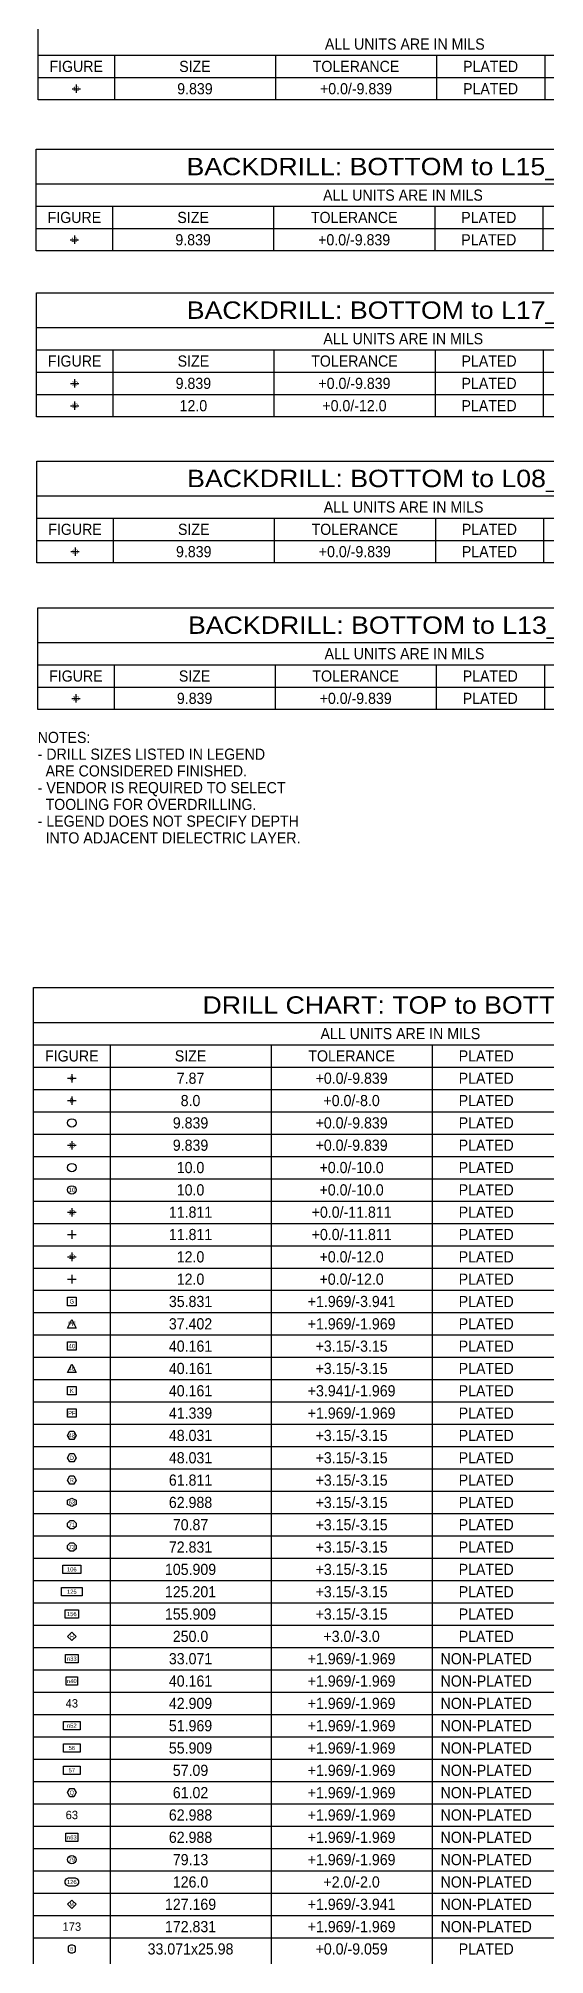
# Model space of a CAD drawing. Extents: x -13164 to 30582, y -10288 to 18382.
# Drawn here: x 10389 to 14926, y -2923 to 14244 of the extents above; entities that cross this region are included whole.
import ezdxf
from ezdxf.enums import TextEntityAlignment as Align

# ---------------------------------------------------------------- set-up
doc = ezdxf.new("R2010")
doc.units = 0
for name, color, linetype in [('MA_NCBACKDRILL-18-13', 171, 'CONTINUOUS'), ('MA_NCBACKDRILL-18-15', 140, 'CONTINUOUS'), ('MA_NCBACKDRILL-18-17', 30, 'CONTINUOUS'), ('MA_NCBACKDRILL-18-5', 212, 'CONTINUOUS'), ('MA_NCBACKDRILL-18-8', 40, 'CONTINUOUS'), ('MA_NCLEGEND-1-18', 7, 'CONTINUOUS')]:
    doc.layers.add(name, color=color, linetype=linetype)

msp = doc.modelspace()

# ---------------------------------------------------------------- texts
at = {"layer": 'MA_NCBACKDRILL-18-13'}
for s, height, width, p in [('BACKDRILL: BOTTOM to L13_GND', 155.909, 1.146438, (13669.5642, 8909.2185)), ('ALL UNITS ARE IN MILS', 100, 0.94878, (13669.5642, 8681.264)), ('FIGURE', 100, 0.94878, (10725.5877, 8481.264)), ('SIZE', 100, 0.94878, (11789.3247, 8481.264)), ('TOLERANCE', 100, 0.94878, (13232.5737, 8481.264)), ('PLATED', 100, 0.94878, (14438.6277, 8481.264)), ('9.839', 100, 0.94878, (11789.3247, 8281.264)), ('+0.0/-9.839', 100, 0.94878, (13232.5737, 8281.264)), ('PLATED', 100, 0.94878, (14438.6277, 8281.264))]:
    msp.add_text(s, height=height, dxfattribs=dict(at, width=width)).set_placement(p, align=Align.CENTER)
msp.add_text('10', height=37.5, dxfattribs=at).set_placement((10725.5877, 8331.264), align=Align.MIDDLE_CENTER)
at = {"layer": 'MA_NCBACKDRILL-18-13', "width": 0.94878}
for s, p in [('NOTES:', (10383.4752, 7931.264)), ('- DRILL SIZES LISTED IN LEGEND', (10383.4752, 7781.264)), ('  ARE CONSIDERED FINISHED.', (10383.4752, 7631.264)), ('- VENDOR IS REQUIRED TO SELECT', (10383.4752, 7481.264)), ('  TOOLING FOR OVERDRILLING.', (10383.4752, 7331.264)), ('- LEGEND DOES NOT SPECIFY DEPTH', (10383.4752, 7181.264)), ('  INTO ADJACENT DIELECTRIC LAYER.', (10383.4752, 7031.264))]:
    msp.add_text(s, height=100, dxfattribs=at).set_placement(p)
at = {"layer": 'MA_NCBACKDRILL-18-15'}
for s, height, width, p in [('BACKDRILL: BOTTOM to L15_GND', 155.909, 1.146438, (13656.1538, 13017.3266)), ('ALL UNITS ARE IN MILS', 100, 0.94878, (13656.1538, 12789.3721)), ('FIGURE', 100, 0.94878, (10712.1773, 12589.3721)), ('SIZE', 100, 0.94878, (11775.9143, 12589.3721)), ('TOLERANCE', 100, 0.94878, (13219.1633, 12589.3721)), ('PLATED', 100, 0.94878, (14425.2173, 12589.3721)), ('9.839', 100, 0.94878, (11775.9143, 12389.3721)), ('+0.0/-9.839', 100, 0.94878, (13219.1633, 12389.3721)), ('PLATED', 100, 0.94878, (14425.2173, 12389.3721))]:
    msp.add_text(s, height=height, dxfattribs=dict(at, width=width)).set_placement(p, align=Align.CENTER)
msp.add_text('10', height=37.5, dxfattribs=at).set_placement((10712.1773, 12439.3721), align=Align.MIDDLE_CENTER)
at = {"layer": 'MA_NCBACKDRILL-18-17'}
for s, height, width, p in [('BACKDRILL: BOTTOM to L17_GND', 155.909, 1.146438, (13658.7109, 11730.9598)), ('ALL UNITS ARE IN MILS', 100, 0.94878, (13658.7109, 11503.0053)), ('FIGURE', 100, 0.94878, (10714.7344, 11303.0053)), ('SIZE', 100, 0.94878, (11778.4714, 11303.0053)), ('TOLERANCE', 100, 0.94878, (13221.7204, 11303.0053)), ('PLATED', 100, 0.94878, (14427.7744, 11303.0053)), ('9.839', 100, 0.94878, (11778.4714, 11103.0053)), ('+0.0/-9.839', 100, 0.94878, (13221.7204, 11103.0053)), ('PLATED', 100, 0.94878, (14427.7744, 11103.0053)), ('12.0', 100, 0.94878, (11778.4714, 10903.0053)), ('+0.0/-12.0', 100, 0.94878, (13221.7204, 10903.0053)), ('PLATED', 100, 0.94878, (14427.7744, 10903.0053))]:
    msp.add_text(s, height=height, dxfattribs=dict(at, width=width)).set_placement(p, align=Align.CENTER)
for s, p in [('10', (10714.7344, 11153.0053)), ('12', (10714.7344, 10953.0053))]:
    msp.add_text(s, height=37.5, dxfattribs=at).set_placement(p, align=Align.MIDDLE_CENTER)
at = {"layer": 'MA_NCBACKDRILL-18-5', "width": 0.94878}
for s, p in [('ALL UNITS ARE IN MILS', (13672.5588, 14142.4828)), ('FIGURE', (10728.5823, 13942.4828)), ('SIZE', (11792.3193, 13942.4828)), ('TOLERANCE', (13235.5683, 13942.4828)), ('PLATED', (14441.6223, 13942.4828)), ('9.839', (11792.3193, 13742.4828)), ('+0.0/-9.839', (13235.5683, 13742.4828)), ('PLATED', (14441.6223, 13742.4828))]:
    msp.add_text(s, height=100, dxfattribs=at).set_placement(p, align=Align.CENTER)
at = {"layer": 'MA_NCBACKDRILL-18-5'}
msp.add_text('10', height=37.5, dxfattribs=at).set_placement((10728.5823, 13792.4828), align=Align.MIDDLE_CENTER)
at = {"layer": 'MA_NCBACKDRILL-18-8'}
for s, height, width, p in [('BACKDRILL: BOTTOM to L08_GND', 155.909, 1.146438, (13661.861, 10223.4017)), ('ALL UNITS ARE IN MILS', 100, 0.94878, (13661.861, 9995.4472)), ('FIGURE', 100, 0.94878, (10717.8845, 9795.4472)), ('SIZE', 100, 0.94878, (11781.6215, 9795.4472)), ('TOLERANCE', 100, 0.94878, (13224.8705, 9795.4472)), ('PLATED', 100, 0.94878, (14430.9245, 9795.4472)), ('9.839', 100, 0.94878, (11781.6215, 9595.4472)), ('+0.0/-9.839', 100, 0.94878, (13224.8705, 9595.4472)), ('PLATED', 100, 0.94878, (14430.9245, 9595.4472))]:
    msp.add_text(s, height=height, dxfattribs=dict(at, width=width)).set_placement(p, align=Align.CENTER)
msp.add_text('10', height=37.5, dxfattribs=at).set_placement((10717.8845, 9645.4472), align=Align.MIDDLE_CENTER)
at = {"layer": 'MA_NCLEGEND-1-18'}
for s, height, width, p in [('DRILL CHART: TOP to BOTTOM', 155.909, 1.146438, (13633.2239, 5506.0875)), ('ALL UNITS ARE IN MILS', 100, 0.94878, (13633.2239, 5278.133)), ('FIGURE', 100, 0.94878, (10689.2474, 5078.133)), ('SIZE', 100, 0.94878, (11752.9844, 5078.133)), ('TOLERANCE', 100, 0.94878, (13196.2334, 5078.133)), ('PLATED', 100, 0.94878, (14402.2874, 5078.133)), ('7.87', 100, 0.94878, (11752.9844, 4878.133)), ('+0.0/-9.839', 100, 0.94878, (13196.2334, 4878.133)), ('PLATED', 100, 0.94878, (14402.2874, 4878.133)), ('8.0', 100, 0.94878, (11752.9844, 4678.133)), ('+0.0/-8.0', 100, 0.94878, (13196.2334, 4678.133)), ('PLATED', 100, 0.94878, (14402.2874, 4678.133)), ('9.839', 100, 0.94878, (11752.9844, 4478.133)), ('+0.0/-9.839', 100, 0.94878, (13196.2334, 4478.133)), ('PLATED', 100, 0.94878, (14402.2874, 4478.133)), ('9.839', 100, 0.94878, (11752.9844, 4278.133)), ('+0.0/-9.839', 100, 0.94878, (13196.2334, 4278.133)), ('PLATED', 100, 0.94878, (14402.2874, 4278.133)), ('10.0', 100, 0.94878, (11752.9844, 4078.133)), ('+0.0/-10.0', 100, 0.94878, (13196.2334, 4078.133)), ('PLATED', 100, 0.94878, (14402.2874, 4078.133)), ('10.0', 100, 0.94878, (11752.9844, 3878.133)), ('+0.0/-10.0', 100, 0.94878, (13196.2334, 3878.133)), ('PLATED', 100, 0.94878, (14402.2874, 3878.133)), ('11.811', 100, 0.94878, (11752.9844, 3678.133)), ('+0.0/-11.811', 100, 0.94878, (13196.2334, 3678.133)), ('PLATED', 100, 0.94878, (14402.2874, 3678.133)), ('11.811', 100, 0.94878, (11752.9844, 3478.133)), ('+0.0/-11.811', 100, 0.94878, (13196.2334, 3478.133)), ('PLATED', 100, 0.94878, (14402.2874, 3478.133)), ('12.0', 100, 0.94878, (11752.9844, 3278.133)), ('+0.0/-12.0', 100, 0.94878, (13196.2334, 3278.133)), ('PLATED', 100, 0.94878, (14402.2874, 3278.133)), ('12.0', 100, 0.94878, (11752.9844, 3078.133)), ('+0.0/-12.0', 100, 0.94878, (13196.2334, 3078.133)), ('PLATED', 100, 0.94878, (14402.2874, 3078.133)), ('35.831', 100, 0.94878, (11752.9844, 2878.133)), ('+1.969/-3.941', 100, 0.94878, (13196.2334, 2878.133)), ('PLATED', 100, 0.94878, (14402.2874, 2878.133)), ('37.402', 100, 0.94878, (11752.9844, 2678.133)), ('+1.969/-1.969', 100, 0.94878, (13196.2334, 2678.133)), ('PLATED', 100, 0.94878, (14402.2874, 2678.133)), ('40.161', 100, 0.94878, (11752.9844, 2478.133)), ('+3.15/-3.15', 100, 0.94878, (13196.2334, 2478.133)), ('PLATED', 100, 0.94878, (14402.2874, 2478.133)), ('40.161', 100, 0.94878, (11752.9844, 2278.133)), ('+3.15/-3.15', 100, 0.94878, (13196.2334, 2278.133)), ('PLATED', 100, 0.94878, (14402.2874, 2278.133)), ('40.161', 100, 0.94878, (11752.9844, 2078.133)), ('+3.941/-1.969', 100, 0.94878, (13196.2334, 2078.133)), ('PLATED', 100, 0.94878, (14402.2874, 2078.133)), ('41.339', 100, 0.94878, (11752.9844, 1878.133)), ('+1.969/-1.969', 100, 0.94878, (13196.2334, 1878.133)), ('PLATED', 100, 0.94878, (14402.2874, 1878.133)), ('48.031', 100, 0.94878, (11752.9844, 1678.133)), ('+3.15/-3.15', 100, 0.94878, (13196.2334, 1678.133)), ('PLATED', 100, 0.94878, (14402.2874, 1678.133)), ('48.031', 100, 0.94878, (11752.9844, 1478.133)), ('+3.15/-3.15', 100, 0.94878, (13196.2334, 1478.133)), ('PLATED', 100, 0.94878, (14402.2874, 1478.133)), ('61.811', 100, 0.94878, (11752.9844, 1278.133)), ('+3.15/-3.15', 100, 0.94878, (13196.2334, 1278.133)), ('PLATED', 100, 0.94878, (14402.2874, 1278.133)), ('62.988', 100, 0.94878, (11752.9844, 1078.133)), ('+3.15/-3.15', 100, 0.94878, (13196.2334, 1078.133)), ('PLATED', 100, 0.94878, (14402.2874, 1078.133)), ('70.87', 100, 0.94878, (11752.9844, 878.133)), ('+3.15/-3.15', 100, 0.94878, (13196.2334, 878.133)), ('PLATED', 100, 0.94878, (14402.2874, 878.133)), ('72.831', 100, 0.94878, (11752.9844, 678.133)), ('+3.15/-3.15', 100, 0.94878, (13196.2334, 678.133)), ('PLATED', 100, 0.94878, (14402.2874, 678.133)), ('105.909', 100, 0.94878, (11752.9844, 478.133)), ('+3.15/-3.15', 100, 0.94878, (13196.2334, 478.133)), ('PLATED', 100, 0.94878, (14402.2874, 478.133)), ('125.201', 100, 0.94878, (11752.9844, 278.133)), ('+3.15/-3.15', 100, 0.94878, (13196.2334, 278.133)), ('PLATED', 100, 0.94878, (14402.2874, 278.133)), ('155.909', 100, 0.94878, (11752.9844, 78.133)), ('+3.15/-3.15', 100, 0.94878, (13196.2334, 78.133)), ('PLATED', 100, 0.94878, (14402.2874, 78.133)), ('250.0', 100, 0.94878, (11752.9844, -121.867)), ('+3.0/-3.0', 100, 0.94878, (13196.2334, -121.867)), ('PLATED', 100, 0.94878, (14402.2874, -121.867)), ('33.071', 100, 0.94878, (11752.9844, -321.867)), ('+1.969/-1.969', 100, 0.94878, (13196.2334, -321.867)), ('NON-PLATED', 100, 0.94878, (14402.2874, -321.867)), ('40.161', 100, 0.94878, (11752.9844, -521.867)), ('+1.969/-1.969', 100, 0.94878, (13196.2334, -521.867)), ('NON-PLATED', 100, 0.94878, (14402.2874, -521.867)), ('42.909', 100, 0.94878, (11752.9844, -721.867)), ('+1.969/-1.969', 100, 0.94878, (13196.2334, -721.867)), ('NON-PLATED', 100, 0.94878, (14402.2874, -721.867)), ('51.969', 100, 0.94878, (11752.9844, -921.867)), ('+1.969/-1.969', 100, 0.94878, (13196.2334, -921.867)), ('NON-PLATED', 100, 0.94878, (14402.2874, -921.867)), ('55.909', 100, 0.94878, (11752.9844, -1121.867)), ('+1.969/-1.969', 100, 0.94878, (13196.2334, -1121.867)), ('NON-PLATED', 100, 0.94878, (14402.2874, -1121.867)), ('57.09', 100, 0.94878, (11752.9844, -1321.867)), ('+1.969/-1.969', 100, 0.94878, (13196.2334, -1321.867)), ('NON-PLATED', 100, 0.94878, (14402.2874, -1321.867)), ('61.02', 100, 0.94878, (11752.9844, -1521.867)), ('+1.969/-1.969', 100, 0.94878, (13196.2334, -1521.867)), ('NON-PLATED', 100, 0.94878, (14402.2874, -1521.867)), ('62.988', 100, 0.94878, (11752.9844, -1721.867)), ('+1.969/-1.969', 100, 0.94878, (13196.2334, -1721.867)), ('NON-PLATED', 100, 0.94878, (14402.2874, -1721.867)), ('62.988', 100, 0.94878, (11752.9844, -1921.867)), ('+1.969/-1.969', 100, 0.94878, (13196.2334, -1921.867)), ('NON-PLATED', 100, 0.94878, (14402.2874, -1921.867)), ('79.13', 100, 0.94878, (11752.9844, -2121.867)), ('+1.969/-1.969', 100, 0.94878, (13196.2334, -2121.867)), ('NON-PLATED', 100, 0.94878, (14402.2874, -2121.867)), ('126.0', 100, 0.94878, (11752.9844, -2321.867)), ('+2.0/-2.0', 100, 0.94878, (13196.2334, -2321.867)), ('NON-PLATED', 100, 0.94878, (14402.2874, -2321.867)), ('127.169', 100, 0.94878, (11752.9844, -2521.867)), ('+1.969/-3.941', 100, 0.94878, (13196.2334, -2521.867)), ('NON-PLATED', 100, 0.94878, (14402.2874, -2521.867)), ('172.831', 100, 0.94878, (11752.9844, -2721.867)), ('+1.969/-1.969', 100, 0.94878, (13196.2334, -2721.867)), ('NON-PLATED', 100, 0.94878, (14402.2874, -2721.867)), ('33.071x25.98', 100, 0.94878, (11752.9844, -2921.867)), ('+0.0/-9.059', 100, 0.94878, (13196.2334, -2921.867)), ('PLATED', 100, 0.94878, (14402.2874, -2921.867))]:
    msp.add_text(s, height=height, dxfattribs=dict(at, width=width)).set_placement(p, align=Align.CENTER)
for s, height, p in [('8', 37.5, (10689.2474, 4928.133)), ('B', 37.5, (10689.2474, 4728.133)), ('10', 37.5, (10689.2474, 4328.133)), ('10', 37.5, (10689.2474, 3928.133)), ('12', 37.5, (10689.2474, 3728.133)), ('12', 37.5, (10689.2474, 3328.133)), ('G', 37.5, (10689.2474, 2928.133)), ('PF', 37.5, (10689.2474, 2728.133)), ('40', 37.5, (10689.2474, 2528.133)), ('40', 37.5, (10689.2474, 2328.133)), ('K', 37.5, (10689.2474, 2128.133)), ('PF', 37.5, (10689.2474, 1928.133)), ('48', 37.5, (10689.2474, 1728.133)), ('D', 37.5, (10689.2474, 1528.133)), ('R', 37.5, (10689.2474, 1328.133)), ('63', 37.5, (10689.2474, 1128.133)), ('71', 37.5, (10689.2474, 928.133)), ('73', 37.5, (10689.2474, 728.133)), ('106', 37.5, (10689.2474, 528.133)), ('125', 37.5, (10689.2474, 328.133)), ('156', 37.5, (10689.2474, 128.133)), ('H', 37.5, (10689.2474, -71.867)), ('n33', 37.5, (10689.2474, -271.867)), ('n40', 37.5, (10689.2474, -471.867)), ('43', 75, (10689.2474, -671.867)), ('n52', 37.5, (10689.2474, -871.867)), ('56', 37.5, (10689.2474, -1071.867)), ('57', 37.5, (10689.2474, -1271.867)), ('Q', 37.5, (10689.2474, -1471.867)), ('63', 75, (10689.2474, -1671.867)), ('n63', 37.5, (10689.2474, -1871.867)), ('79', 37.5, (10689.2474, -2071.867)), ('126', 37.5, (10689.2474, -2271.867)), ('M', 37.5, (10689.2474, -2471.867)), ('173', 75, (10689.2474, -2671.867)), ('B', 29.4594, (10689.2474, -2871.867))]:
    msp.add_text(s, height=height, dxfattribs=at).set_placement(p, align=Align.MIDDLE_CENTER)

# ---------------------------------------------------------------- blocks, each defined once
blk = doc.blocks.new('FIGURE_CROSS')
for points in [[(-0.5, 0), (0.5, 0)], [(0, 0.5), (0, -0.5)]]:
    blk.add_lwpolyline(points)
blk = doc.blocks.new('FIGURE_OBLONG')
blk.add_lwpolyline([(-0.5, -0.125), (-0.5, 0.125), (-0.416, 0.375), (-0.25, 0.5), (0.25, 0.5), (0.416, 0.375), (0.5, 0.125), (0.5, -0.125), (0.416, -0.375), (0.25, -0.5), (-0.25, -0.5), (-0.416, -0.375)], close=True)
blk = doc.blocks.new('FIGURE_DIAMOND')
blk.add_lwpolyline([(-0.5, 0), (0, 0.5), (0.5, 0), (0, -0.5)], close=True)
blk = doc.blocks.new('FIGURE_CIRCLE')
blk.add_circle((0, 0), 0.5)
blk = doc.blocks.new('FIGURE_SQUARE')
blk.add_lwpolyline([(-0.5, -0.5), (-0.5, 0.5), (0.5, 0.5), (0.5, -0.5)], close=True)
blk = doc.blocks.new('FIGURE_HEX')
blk.add_lwpolyline([(-0.5, 0), (-0.25, 0.5), (0.25, 0.5), (0.5, 0), (0.25, -0.5), (-0.25, -0.5)], close=True)
blk = doc.blocks.new('FIGURE_OCT')
blk.add_lwpolyline([(-0.5, -0.2071), (-0.5, 0.2071), (-0.2071, 0.5), (0.2071, 0.5), (0.5, 0.2071), (0.5, -0.2071), (0.2071, -0.5), (-0.2071, -0.5)], close=True)
blk = doc.blocks.new('FIGURE_TRI')
blk.add_lwpolyline([(-0.5, -0.5), (0, 0.5), (0.5, -0.5)], close=True)

# ---------------------------------------------------------------- linework, layer by layer
at = {"layer": 'MA_NCBACKDRILL-18-13'}
msp.add_lwpolyline([(10383.4752, 8231.264), (10383.4752, 9143.082), (16955.6532, 9143.082), (16955.6532, 8231.264)], close=True, dxfattribs=at)
for points in [[(10383.4752, 8831.264), (16955.6532, 8831.264)], [(10383.4752, 8631.264), (16955.6532, 8631.264)], [(11067.7002, 8631.264), (11067.7002, 8231.264)], [(12510.9492, 8631.264), (12510.9492, 8231.264)], [(13954.1982, 8631.264), (13954.1982, 8231.264)], [(14923.0572, 8631.264), (14923.0572, 8231.264)], [(10383.4752, 8431.264), (16955.6532, 8431.264)]]:
    msp.add_lwpolyline(points, dxfattribs=at)
at = {"layer": 'MA_NCBACKDRILL-18-15'}
msp.add_lwpolyline([(10370.0648, 12339.3721), (10370.0648, 13251.1901), (16942.2428, 13251.1901), (16942.2428, 12339.3721)], close=True, dxfattribs=at)
for points in [[(10370.0648, 12939.3721), (16942.2428, 12939.3721)], [(10370.0648, 12739.3721), (16942.2428, 12739.3721)], [(11054.2898, 12739.3721), (11054.2898, 12339.3721)], [(12497.5388, 12739.3721), (12497.5388, 12339.3721)], [(13940.7878, 12739.3721), (13940.7878, 12339.3721)], [(14909.6468, 12739.3721), (14909.6468, 12339.3721)], [(10370.0648, 12539.3721), (16942.2428, 12539.3721)]]:
    msp.add_lwpolyline(points, dxfattribs=at)
at = {"layer": 'MA_NCBACKDRILL-18-17'}
msp.add_lwpolyline([(10372.6219, 10853.0053), (10372.6219, 11964.8233), (16944.7999, 11964.8233), (16944.7999, 10853.0053)], close=True, dxfattribs=at)
for points in [[(10372.6219, 11653.0053), (16944.7999, 11653.0053)], [(10372.6219, 11453.0053), (16944.7999, 11453.0053)], [(11056.8469, 11453.0053), (11056.8469, 10853.0053)], [(12500.0959, 11453.0053), (12500.0959, 10853.0053)], [(13943.3449, 11453.0053), (13943.3449, 10853.0053)], [(14912.2039, 11453.0053), (14912.2039, 10853.0053)], [(10372.6219, 11253.0053), (16944.7999, 11253.0053)], [(10372.6219, 11053.0053), (16944.7999, 11053.0053)]]:
    msp.add_lwpolyline(points, dxfattribs=at)
at = {"layer": 'MA_NCBACKDRILL-18-5'}
msp.add_lwpolyline([(10386.4698, 13692.4828), (10386.4698, 14604.3008), (16958.6478, 14604.3008), (16958.6478, 13692.4828)], close=True, dxfattribs=at)
for points in [[(10386.4698, 14092.4828), (16958.6478, 14092.4828)], [(11070.6948, 14092.4828), (11070.6948, 13692.4828)], [(12513.9438, 14092.4828), (12513.9438, 13692.4828)], [(13957.1928, 14092.4828), (13957.1928, 13692.4828)], [(14926.0518, 14092.4828), (14926.0518, 13692.4828)], [(10386.4698, 13892.4828), (16958.6478, 13892.4828)]]:
    msp.add_lwpolyline(points, dxfattribs=at)
at = {"layer": 'MA_NCBACKDRILL-18-8'}
msp.add_lwpolyline([(10375.772, 9545.4472), (10375.772, 10457.2652), (16947.95, 10457.2652), (16947.95, 9545.4472)], close=True, dxfattribs=at)
for points in [[(10375.772, 10145.4472), (16947.95, 10145.4472)], [(10375.772, 9945.4472), (16947.95, 9945.4472)], [(11059.997, 9945.4472), (11059.997, 9545.4472)], [(12503.246, 9945.4472), (12503.246, 9545.4472)], [(13946.495, 9945.4472), (13946.495, 9545.4472)], [(14915.354, 9945.4472), (14915.354, 9545.4472)], [(10375.772, 9745.4472), (16947.95, 9745.4472)]]:
    msp.add_lwpolyline(points, dxfattribs=at)
at = {"layer": 'MA_NCLEGEND-1-18'}
msp.add_lwpolyline([(10347.1349, -3971.867), (10347.1349, 5739.951), (16919.3129, 5739.951), (16919.3129, -3971.867)], close=True, dxfattribs=at)
for points in [[(10347.1349, 5428.133), (16919.3129, 5428.133)], [(10347.1349, 5228.133), (16919.3129, 5228.133)], [(11031.3599, 5228.133), (11031.3599, -3971.867)], [(12474.6089, 5228.133), (12474.6089, -3971.867)], [(13917.8579, 5228.133), (13917.8579, -3971.867)], [(10347.1349, 5028.133), (16919.3129, 5028.133)], [(10347.1349, 4828.133), (16919.3129, 4828.133)], [(10347.1349, 4628.133), (16919.3129, 4628.133)], [(10347.1349, 4428.133), (16919.3129, 4428.133)], [(10347.1349, 4228.133), (16919.3129, 4228.133)], [(10347.1349, 4028.133), (16919.3129, 4028.133)], [(10347.1349, 3828.133), (16919.3129, 3828.133)], [(10347.1349, 3628.133), (16919.3129, 3628.133)], [(10347.1349, 3428.133), (16919.3129, 3428.133)], [(10347.1349, 3228.133), (16919.3129, 3228.133)], [(10347.1349, 3028.133), (16919.3129, 3028.133)], [(10347.1349, 2828.133), (16919.3129, 2828.133)], [(10347.1349, 2628.133), (16919.3129, 2628.133)], [(10347.1349, 2428.133), (16919.3129, 2428.133)], [(10347.1349, 2228.133), (16919.3129, 2228.133)], [(10347.1349, 2028.133), (16919.3129, 2028.133)], [(10347.1349, 1828.133), (16919.3129, 1828.133)], [(10347.1349, 1628.133), (16919.3129, 1628.133)], [(10347.1349, 1428.133), (16919.3129, 1428.133)], [(10347.1349, 1228.133), (16919.3129, 1228.133)], [(10347.1349, 1028.133), (16919.3129, 1028.133)], [(10347.1349, 828.133), (16919.3129, 828.133)], [(10347.1349, 628.133), (16919.3129, 628.133)], [(10347.1349, 428.133), (16919.3129, 428.133)], [(10347.1349, 228.133), (16919.3129, 228.133)], [(10347.1349, 28.133), (16919.3129, 28.133)], [(10347.1349, -171.867), (16919.3129, -171.867)], [(10347.1349, -371.867), (16919.3129, -371.867)], [(10347.1349, -571.867), (16919.3129, -571.867)], [(10347.1349, -771.867), (16919.3129, -771.867)], [(10347.1349, -971.867), (16919.3129, -971.867)], [(10347.1349, -1171.867), (16919.3129, -1171.867)], [(10347.1349, -1371.867), (16919.3129, -1371.867)], [(10347.1349, -1571.867), (16919.3129, -1571.867)], [(10347.1349, -1771.867), (16919.3129, -1771.867)], [(10347.1349, -1971.867), (16919.3129, -1971.867)], [(10347.1349, -2171.867), (16919.3129, -2171.867)], [(10347.1349, -2371.867), (16919.3129, -2371.867)], [(10347.1349, -2571.867), (16919.3129, -2571.867)], [(10347.1349, -2771.867), (16919.3129, -2771.867)]]:
    msp.add_lwpolyline(points, dxfattribs=at)

# ---------------------------------------------------------------- block references
at = {"layer": 'MA_NCBACKDRILL-18-13', "xscale": 75, "yscale": 75}
msp.add_blockref('FIGURE_CROSS', (10725.5877, 8331.264), dxfattribs=at)
at = {"layer": 'MA_NCBACKDRILL-18-15', "xscale": 75, "yscale": 75}
msp.add_blockref('FIGURE_CROSS', (10712.1773, 12439.3721), dxfattribs=at)
at = {"layer": 'MA_NCBACKDRILL-18-17', "xscale": 75, "yscale": 75}
for p in [(10714.7344, 11153.0053), (10714.7344, 10953.0053)]:
    msp.add_blockref('FIGURE_CROSS', p, dxfattribs=at)
at = {"layer": 'MA_NCBACKDRILL-18-5', "xscale": 75, "yscale": 75}
msp.add_blockref('FIGURE_CROSS', (10728.5823, 13792.4828), dxfattribs=at)
at = {"layer": 'MA_NCBACKDRILL-18-8', "xscale": 75, "yscale": 75}
msp.add_blockref('FIGURE_CROSS', (10717.8845, 9645.4472), dxfattribs=at)
at = {"layer": 'MA_NCLEGEND-1-18', "yscale": 75}
for name, p, xscale in [('FIGURE_CROSS', (10689.2474, 4928.133), 75), ('FIGURE_CROSS', (10689.2474, 4728.133), 75), ('FIGURE_CIRCLE', (10689.2474, 4528.133), 75), ('FIGURE_CROSS', (10689.2474, 4328.133), 75), ('FIGURE_CIRCLE', (10689.2474, 4128.133), 75), ('FIGURE_CIRCLE', (10689.2474, 3928.133), 75), ('FIGURE_CROSS', (10689.2474, 3728.133), 75), ('FIGURE_CROSS', (10689.2474, 3528.133), 75), ('FIGURE_CROSS', (10689.2474, 3328.133), 75), ('FIGURE_CROSS', (10689.2474, 3128.133), 75), ('FIGURE_SQUARE', (10689.2474, 2928.133), 75), ('FIGURE_TRI', (10689.2474, 2728.133), 75), ('FIGURE_SQUARE', (10689.2474, 2528.133), 75), ('FIGURE_TRI', (10689.2474, 2328.133), 75), ('FIGURE_SQUARE', (10689.2474, 2128.133), 75), ('FIGURE_SQUARE', (10689.2474, 1928.133), 75), ('FIGURE_HEX', (10689.2474, 1728.133), 75), ('FIGURE_HEX', (10689.2474, 1528.133), 75), ('FIGURE_HEX', (10689.2474, 1328.133), 75), ('FIGURE_OCT', (10689.2474, 928.133), 75), ('FIGURE_OCT', (10689.2474, 728.133), 75), ('FIGURE_SQUARE', (10689.2474, 528.133), 158.8635), ('FIGURE_SQUARE', (10689.2474, 328.133), 187.8015), ('FIGURE_SQUARE', (10689.2474, 128.133), 119.8792), ('FIGURE_DIAMOND', (10689.2474, -71.867), 75), ('FIGURE_SQUARE', (10689.2474, -271.867), 111.7483), ('FIGURE_SQUARE', (10689.2474, -471.867), 100.17), ('FIGURE_SQUARE', (10689.2474, -871.867), 149.2511), ('FIGURE_SQUARE', (10689.2474, -1071.867), 149.2511), ('FIGURE_SQUARE', (10689.2474, -1271.867), 149.2511), ('FIGURE_HEX', (10689.2474, -1471.867), 75), ('FIGURE_SQUARE', (10689.2474, -1871.867), 105.1185), ('FIGURE_CIRCLE', (10689.2474, -2071.867), 75), ('FIGURE_OBLONG', (10689.2474, -2271.867), 117.1875), ('FIGURE_DIAMOND', (10689.2474, -2471.867), 75)]:
    msp.add_blockref(name, p, dxfattribs=dict(at, xscale=xscale))
at = {"layer": 'MA_NCLEGEND-1-18', "xscale": 75, "rotation": 90}
for name, p, yscale in [('FIGURE_HEX', (10689.2474, 1128.133), 75), ('FIGURE_OBLONG', (10689.2474, -2871.867), 58.9187)]:
    msp.add_blockref(name, p, dxfattribs=dict(at, yscale=yscale))

msp.set_redraw_order([(e.dxf.handle, doc.entitydb.next_handle()) for e in msp.query("TEXT MTEXT ATTDEF DIMENSION ARC_DIMENSION")])  # texts and dimensions are drawn at this point

doc.saveas('drawing.dxf')
